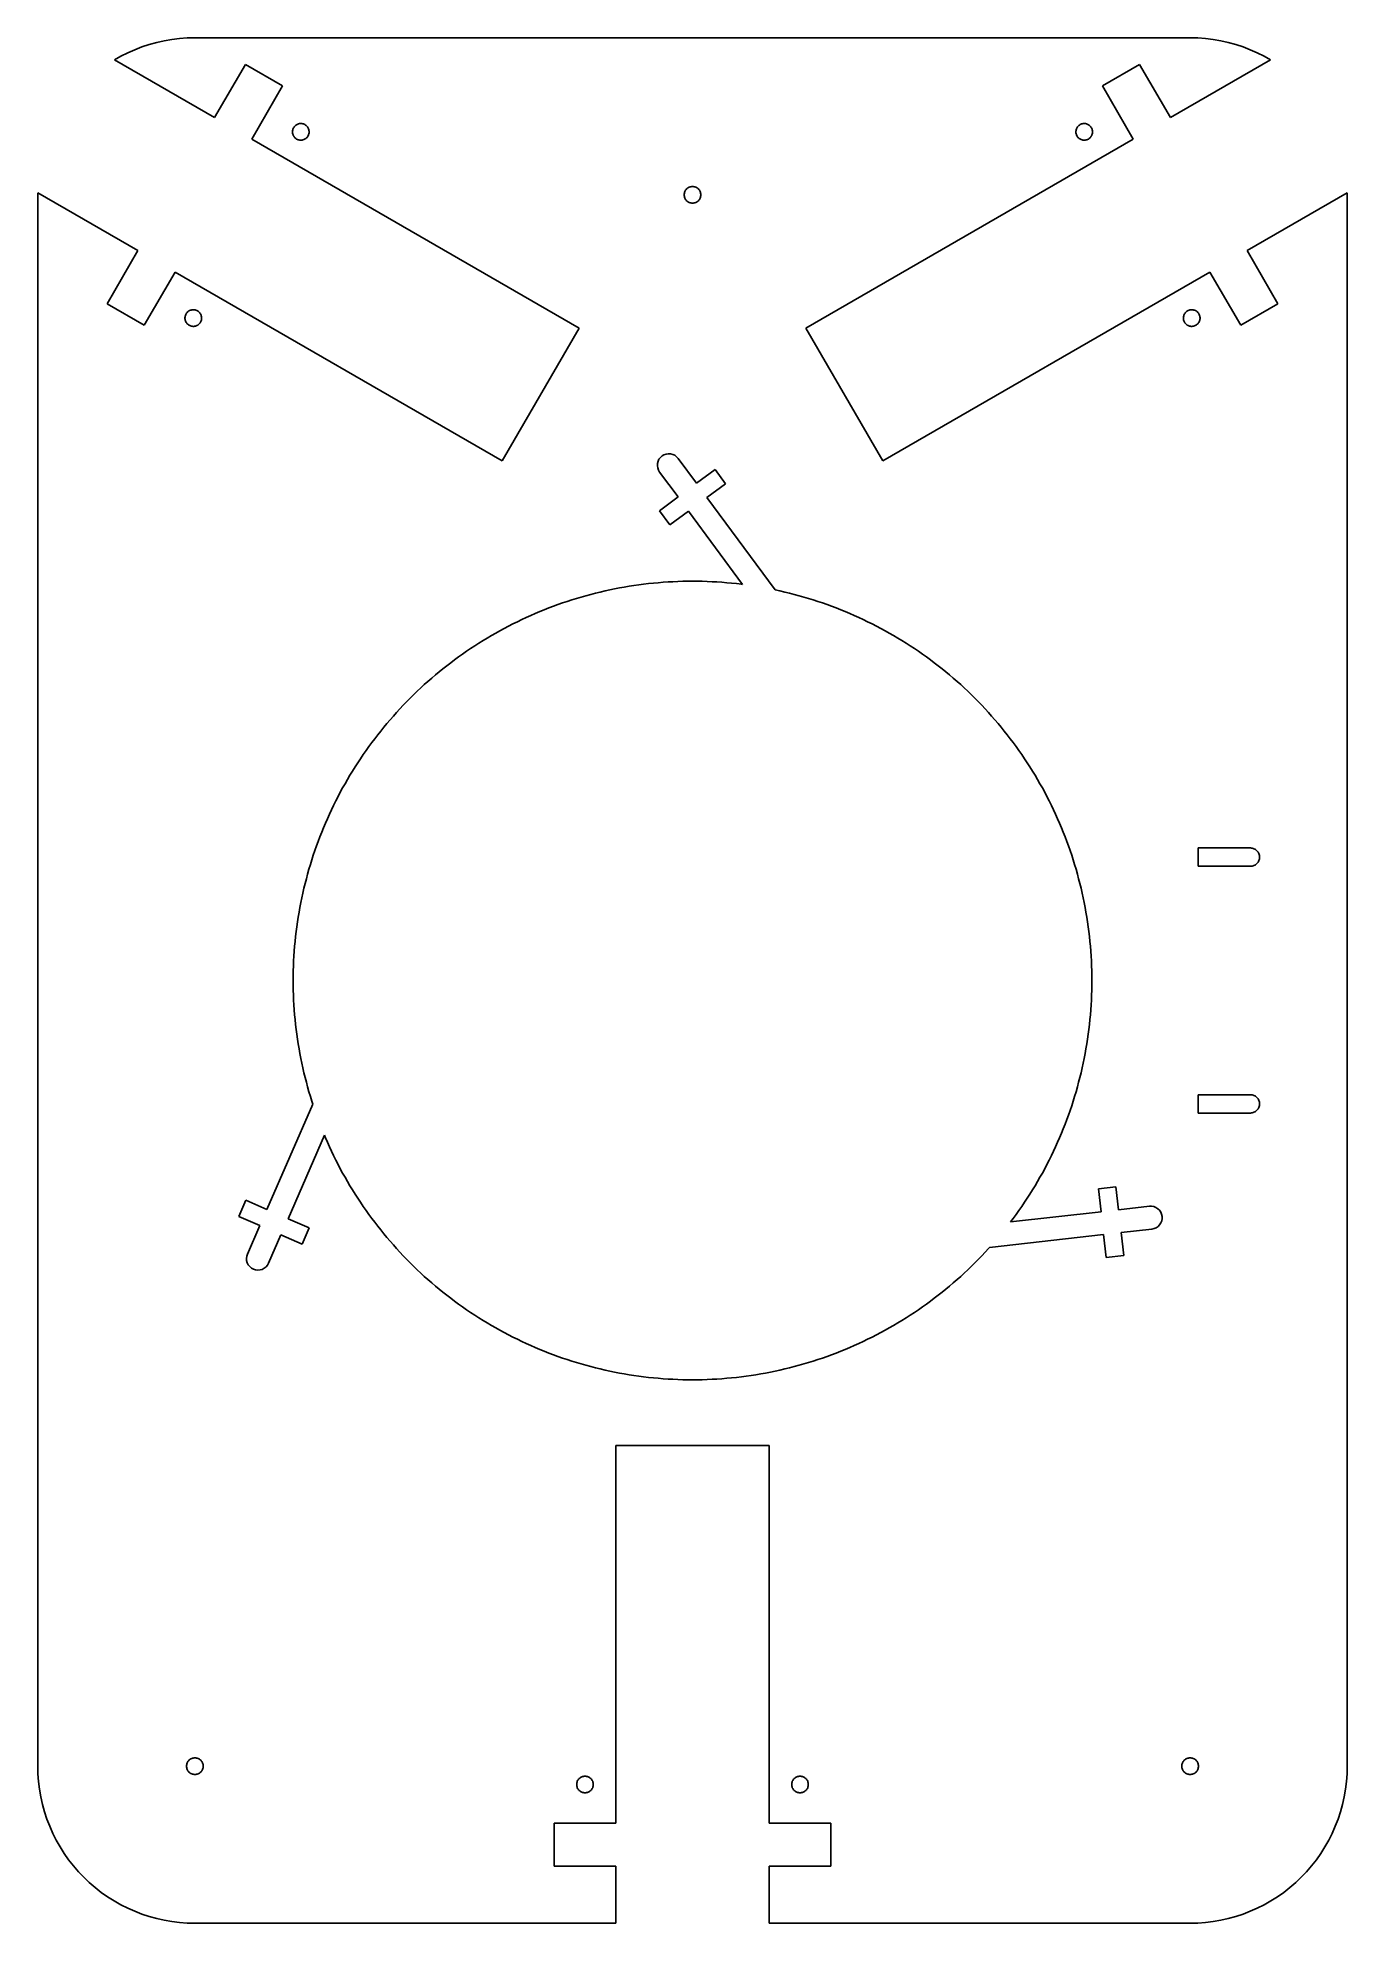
# Model space of a CAD drawing. Header units: metres. Extents: x -125 to 125, y -180 to 180.
import ezdxf

# ---------------------------------------------------------------- set-up
doc = ezdxf.new("R2010")
doc.units = ezdxf.units.M

msp = doc.modelspace()

# ---------------------------------------------------------------- linework, layer by layer
for p, q in [((-95, 180), (-96.472, 179.964)), ((95, 180), (-95, 180)), ((96.472, 179.964), (95, 180)), ((-109.142, 176.458), (-110.345, 175.776)), ((-107.827, 177.12), (-109.142, 176.458)), ((-106.481, 177.716), (-107.827, 177.12)), ((-105.107, 178.246), (-106.481, 177.716)), ((-103.709, 178.708), (-105.107, 178.246)), ((-102.289, 179.101), (-103.709, 178.708)), ((-100.853, 179.424), (-102.289, 179.101)), ((-99.4019, 179.675), (-100.853, 179.424)), ((-97.9405, 179.856), (-99.4019, 179.675)), ((-96.472, 179.964), (-97.9405, 179.856)), ((97.9405, 179.856), (96.472, 179.964)), ((99.4019, 179.675), (97.9405, 179.856)), ((100.853, 179.424), (99.4019, 179.675)), ((102.289, 179.101), (100.853, 179.424)), ((103.709, 178.708), (102.289, 179.101)), ((105.107, 178.246), (103.709, 178.708)), ((106.481, 177.716), (105.107, 178.246)), ((107.827, 177.12), (106.481, 177.716)), ((109.142, 176.458), (107.827, 177.12)), ((110.345, 175.776), (109.142, 176.458)), ((-110.345, 175.776), (-91.2214, 164.735)), ((-91.2214, 164.735), (-85.3464, 174.911)), ((-85.3464, 174.911), (-78.2536, 170.816)), ((78.2536, 170.816), (85.3464, 174.911)), ((85.3464, 174.911), (91.2214, 164.735)), ((91.2214, 164.735), (110.345, 175.776)), ((-78.2536, 170.816), (-84.1286, 160.64)), ((84.1286, 160.64), (78.2536, 170.816)), ((-76.3649, 162.077), (-76.3521, 162.232)), ((-76.3623, 161.921), (-76.3649, 162.077)), ((-76.3521, 162.232), (-76.3242, 162.386)), ((-76.3242, 162.386), (-76.2815, 162.535)), ((-76.2815, 162.535), (-76.2242, 162.68)), ((-76.2242, 162.68), (-76.153, 162.819)), ((-76.153, 162.819), (-76.0686, 162.95)), ((-76.0686, 162.95), (-75.9718, 163.072)), ((-75.9718, 163.072), (-75.8634, 163.184)), ((-75.8634, 163.184), (-75.7446, 163.285)), ((-75.7446, 163.285), (-75.6165, 163.373)), ((-75.6165, 163.373), (-75.4803, 163.449)), ((-75.4803, 163.449), (-75.3374, 163.511)), ((-75.3374, 163.511), (-75.1891, 163.559)), ((-75.1891, 163.559), (-75.0368, 163.591)), ((-75.0368, 163.591), (-74.882, 163.609)), ((-74.882, 163.609), (-74.7263, 163.612)), ((-74.7263, 163.612), (-74.571, 163.599)), ((-74.571, 163.599), (-74.4177, 163.571)), ((-74.4177, 163.571), (-74.2679, 163.528)), ((-74.2679, 163.528), (-74.123, 163.471)), ((-74.123, 163.471), (-73.9845, 163.4)), ((-73.9845, 163.4), (-73.8535, 163.316)), ((-73.8535, 163.316), (-73.7315, 163.219)), ((-73.7315, 163.219), (-73.6195, 163.11)), ((-73.6195, 163.11), (-73.5188, 162.992)), ((-73.5188, 162.992), (-73.4301, 162.863)), ((-73.4301, 162.863), (-73.3544, 162.727)), ((-73.3544, 162.727), (-73.2925, 162.584)), ((-73.2925, 162.584), (-73.2448, 162.436)), ((-73.2448, 162.436), (-73.2119, 162.284)), ((-73.2119, 162.284), (-73.1941, 162.129)), ((-73.1941, 162.129), (-73.1916, 161.973)), ((73.1916, 161.973), (73.1941, 162.129)), ((73.1941, 162.129), (73.2119, 162.284)), ((73.2119, 162.284), (73.2448, 162.436)), ((73.2448, 162.436), (73.2925, 162.584)), ((73.2925, 162.584), (73.3544, 162.727)), ((73.3544, 162.727), (73.4301, 162.863)), ((73.4301, 162.863), (73.5188, 162.992)), ((73.5188, 162.992), (73.6195, 163.11)), ((73.6195, 163.11), (73.7315, 163.219)), ((73.7315, 163.219), (73.8535, 163.316)), ((73.8535, 163.316), (73.9845, 163.4)), ((73.9845, 163.4), (74.123, 163.471)), ((74.123, 163.471), (74.2679, 163.528)), ((74.2679, 163.528), (74.4177, 163.571)), ((74.4177, 163.571), (74.571, 163.599)), ((74.571, 163.599), (74.7263, 163.612)), ((74.7263, 163.612), (74.882, 163.609)), ((74.882, 163.609), (75.0368, 163.591)), ((75.0368, 163.591), (75.1891, 163.559)), ((75.1891, 163.559), (75.3374, 163.511)), ((75.3374, 163.511), (75.4803, 163.449)), ((75.4803, 163.449), (75.6165, 163.373)), ((75.6165, 163.373), (75.7446, 163.285)), ((75.7446, 163.285), (75.8634, 163.184)), ((75.8634, 163.184), (75.9718, 163.072)), ((75.9718, 163.072), (76.0686, 162.95)), ((76.0686, 162.95), (76.1517, 162.821)), ((76.1517, 162.821), (76.153, 162.819)), ((76.153, 162.819), (76.2231, 162.683)), ((76.2231, 162.683), (76.2242, 162.68)), ((76.2242, 162.68), (76.2815, 162.535)), ((76.2815, 162.535), (76.3242, 162.386)), ((76.3242, 162.386), (76.3521, 162.232)), ((76.3521, 162.232), (76.3649, 162.077)), ((76.3649, 162.077), (76.3623, 161.921)), ((-84.1286, 160.64), (-21.655, 124.571)), ((-76.3445, 161.767), (-76.3623, 161.921)), ((-76.3116, 161.614), (-76.3445, 161.767)), ((-76.264, 161.466), (-76.3116, 161.614)), ((-76.202, 161.323), (-76.264, 161.466)), ((-76.1263, 161.187), (-76.202, 161.323)), ((-76.0377, 161.059), (-76.1263, 161.187)), ((-75.9369, 160.94), (-76.0377, 161.059)), ((-75.8249, 160.832), (-75.9369, 160.94)), ((-75.7029, 160.735), (-75.8249, 160.832)), ((-75.572, 160.65), (-75.7029, 160.735)), ((-75.4334, 160.579), (-75.572, 160.65)), ((-75.2885, 160.522), (-75.4334, 160.579)), ((-75.1387, 160.479), (-75.2885, 160.522)), ((-74.9854, 160.451), (-75.1387, 160.479)), ((-74.8302, 160.439), (-74.9854, 160.451)), ((-74.6744, 160.441), (-74.8302, 160.439)), ((-74.5196, 160.459), (-74.6744, 160.441)), ((-74.3673, 160.492), (-74.5196, 160.459)), ((-74.219, 160.539), (-74.3673, 160.492)), ((-74.0761, 160.601), (-74.219, 160.539)), ((-73.9399, 160.677), (-74.0761, 160.601)), ((-73.8118, 160.766), (-73.9399, 160.677)), ((-73.693, 160.867), (-73.8118, 160.766)), ((-73.5847, 160.978), (-73.693, 160.867)), ((-73.4878, 161.1), (-73.5847, 160.978)), ((-73.4034, 161.231), (-73.4878, 161.1)), ((-73.3322, 161.37), (-73.4034, 161.231)), ((-73.275, 161.515), (-73.3322, 161.37)), ((-73.2322, 161.665), (-73.275, 161.515)), ((-73.2043, 161.818), (-73.2322, 161.665)), ((-73.1916, 161.973), (-73.2043, 161.818)), ((21.655, 124.571), (84.1286, 160.64)), ((73.2043, 161.818), (73.1916, 161.973)), ((73.2322, 161.665), (73.2043, 161.818)), ((73.275, 161.515), (73.2322, 161.665)), ((73.3322, 161.37), (73.275, 161.515)), ((73.4023, 161.234), (73.3322, 161.37)), ((73.4034, 161.231), (73.4023, 161.234)), ((73.4865, 161.103), (73.4034, 161.231)), ((73.4878, 161.1), (73.4865, 161.103)), ((73.5847, 160.978), (73.4878, 161.1)), ((73.693, 160.867), (73.5847, 160.978)), ((73.8118, 160.766), (73.693, 160.867)), ((73.9399, 160.677), (73.8118, 160.766)), ((74.0761, 160.601), (73.9399, 160.677)), ((74.219, 160.539), (74.0761, 160.601)), ((74.3673, 160.492), (74.219, 160.539)), ((74.5196, 160.459), (74.3673, 160.492)), ((74.6744, 160.441), (74.5196, 160.459)), ((74.8301, 160.439), (74.6744, 160.441)), ((74.9854, 160.451), (74.8301, 160.439)), ((75.1387, 160.479), (74.9854, 160.451)), ((75.2885, 160.522), (75.1387, 160.479)), ((75.4334, 160.579), (75.2885, 160.522)), ((75.572, 160.65), (75.4334, 160.579)), ((75.7029, 160.735), (75.572, 160.65)), ((75.8249, 160.832), (75.7029, 160.735)), ((75.9369, 160.94), (75.8249, 160.832)), ((76.0377, 161.059), (75.9369, 160.94)), ((76.1263, 161.187), (76.0377, 161.059)), ((76.202, 161.323), (76.1263, 161.187)), ((76.264, 161.466), (76.202, 161.323)), ((76.3116, 161.614), (76.264, 161.466)), ((76.3445, 161.767), (76.3116, 161.614)), ((76.3623, 161.921), (76.3445, 161.767)), ((-1.12253, 151.123), (-1.0071, 151.227)), ((-1.0071, 151.227), (-0.88197, 151.32)), ((-0.88197, 151.32), (-0.74834, 151.4)), ((-0.74834, 151.4), (-0.60751, 151.467)), ((-0.60751, 151.467), (-0.46083, 151.519)), ((-0.46083, 151.519), (-0.30971, 151.557)), ((-0.30971, 151.557), (-0.1556, 151.58)), ((-0.1556, 151.58), (0, 151.587)), ((0, 151.587), (0.1556, 151.58)), ((0.1556, 151.58), (0.30971, 151.557)), ((0.30971, 151.557), (0.46083, 151.519)), ((0.46083, 151.519), (0.60751, 151.467)), ((0.60751, 151.467), (0.74834, 151.4)), ((0.74834, 151.4), (0.88197, 151.32)), ((0.88197, 151.32), (1.0071, 151.227)), ((1.0071, 151.227), (1.12253, 151.123)), ((-124.99, 150.398), (-125, 150)), ((-125, 150), (-125, -150)), ((-105.871, 139.36), (-124.99, 150.398)), ((-1.5875, 150), (-1.57986, 150.156)), ((-1.57986, 149.844), (-1.5875, 150)), ((-1.57986, 150.156), (-1.557, 150.31)), ((-1.557, 149.69), (-1.57986, 149.844)), ((-1.557, 150.31), (-1.51914, 150.461)), ((-1.51914, 149.539), (-1.557, 149.69)), ((-1.51914, 150.461), (-1.46666, 150.608)), ((-1.46666, 149.392), (-1.51914, 149.539)), ((-1.46666, 150.608), (-1.40005, 150.748)), ((-1.40005, 149.252), (-1.46666, 149.392)), ((-1.40005, 150.748), (-1.31996, 150.882)), ((-1.31996, 149.118), (-1.40005, 149.252)), ((-1.31996, 150.882), (-1.22715, 151.007)), ((-1.22715, 148.993), (-1.31996, 149.118)), ((-1.22715, 151.007), (-1.12253, 151.123)), ((-1.12253, 148.877), (-1.22715, 148.993)), ((-1.0071, 148.773), (-1.12253, 148.877)), ((-0.88197, 148.68), (-1.0071, 148.773)), ((-0.74834, 148.6), (-0.88197, 148.68)), ((-0.60751, 148.533), (-0.74834, 148.6)), ((-0.46083, 148.481), (-0.60751, 148.533)), ((-0.30971, 148.443), (-0.46083, 148.481)), ((-0.1556, 148.42), (-0.30971, 148.443)), ((0, 148.412), (-0.1556, 148.42)), ((0.1556, 148.42), (0, 148.412)), ((0.30971, 148.443), (0.1556, 148.42)), ((0.46083, 148.481), (0.30971, 148.443)), ((0.60751, 148.533), (0.46083, 148.481)), ((0.74834, 148.6), (0.60751, 148.533)), ((0.88197, 148.68), (0.74834, 148.6)), ((1.0071, 148.773), (0.88197, 148.68)), ((1.12253, 148.877), (1.0071, 148.773)), ((1.12253, 151.123), (1.22715, 151.007)), ((1.22715, 148.993), (1.12253, 148.877)), ((1.22715, 151.007), (1.31996, 150.882)), ((1.31996, 149.118), (1.22715, 148.993)), ((1.31996, 150.882), (1.40005, 150.748)), ((1.40005, 149.252), (1.31996, 149.118)), ((1.40005, 150.748), (1.46666, 150.608)), ((1.46666, 149.392), (1.40005, 149.252)), ((1.46666, 150.608), (1.51914, 150.461)), ((1.51914, 149.539), (1.46666, 149.392)), ((1.51914, 150.461), (1.557, 150.31)), ((1.557, 149.69), (1.51914, 149.539)), ((1.557, 150.31), (1.57985, 150.156)), ((1.57985, 149.844), (1.557, 149.69)), ((1.57985, 150.156), (1.5875, 150)), ((1.5875, 150), (1.57985, 149.844)), ((124.99, 150.398), (105.871, 139.36)), ((125, 150), (124.99, 150.398)), ((125, -150), (125, 150)), ((-111.746, 129.184), (-105.871, 139.36)), ((105.871, 139.36), (111.746, 129.184)), ((-98.7786, 135.265), (-104.654, 125.089)), ((-36.305, 99.1961), (-98.7786, 135.265)), ((98.7786, 135.265), (36.305, 99.1961)), ((104.654, 125.089), (98.7786, 135.265)), ((-104.654, 125.089), (-111.746, 129.184)), ((-96.8899, 126.527), (-96.8771, 126.682)), ((-96.8873, 126.371), (-96.8899, 126.527)), ((-96.8695, 126.216), (-96.8873, 126.371)), ((-96.8771, 126.682), (-96.8492, 126.835)), ((-96.8366, 126.064), (-96.8695, 126.216)), ((-96.8492, 126.835), (-96.8065, 126.985)), ((-96.789, 125.916), (-96.8366, 126.064)), ((-96.8065, 126.985), (-96.7492, 127.13)), ((-96.7492, 127.13), (-96.6791, 127.266)), ((-96.6791, 127.266), (-96.678, 127.269)), ((-96.678, 127.269), (-96.5949, 127.397)), ((-96.5949, 127.397), (-96.5936, 127.4)), ((-96.5936, 127.4), (-96.4968, 127.522)), ((-96.4968, 127.522), (-96.3884, 127.633)), ((-96.3884, 127.633), (-96.2696, 127.734)), ((-96.2696, 127.734), (-96.1415, 127.823)), ((-96.1415, 127.823), (-96.0053, 127.899)), ((-96.0053, 127.899), (-95.8624, 127.961)), ((-95.8624, 127.961), (-95.7141, 128.008)), ((-95.7141, 128.008), (-95.5618, 128.041)), ((-95.5618, 128.041), (-95.407, 128.059)), ((-95.407, 128.059), (-95.2513, 128.061)), ((-95.2513, 128.061), (-95.096, 128.049)), ((-95.096, 128.049), (-94.9427, 128.021)), ((-94.9427, 128.021), (-94.7929, 127.978)), ((-94.7929, 127.978), (-94.648, 127.921)), ((-94.648, 127.921), (-94.5095, 127.85)), ((-94.5095, 127.85), (-94.3785, 127.765)), ((-94.3785, 127.765), (-94.2565, 127.668)), ((-94.2565, 127.668), (-94.1445, 127.56)), ((-94.1445, 127.56), (-94.0438, 127.441)), ((-94.0438, 127.441), (-93.9551, 127.313)), ((-93.9551, 127.313), (-93.8794, 127.177)), ((-93.8794, 127.177), (-93.8175, 127.034)), ((-93.8175, 127.034), (-93.7698, 126.886)), ((-93.7572, 126.114), (-93.8, 125.965)), ((-93.7698, 126.886), (-93.7369, 126.733)), ((-93.7293, 126.268), (-93.7572, 126.114)), ((-93.7369, 126.733), (-93.7191, 126.579)), ((-93.7166, 126.423), (-93.7293, 126.268)), ((-93.7191, 126.579), (-93.7166, 126.423)), ((93.7166, 126.423), (93.7191, 126.579)), ((93.7293, 126.268), (93.7166, 126.423)), ((93.7191, 126.579), (93.7369, 126.733)), ((93.7572, 126.114), (93.7293, 126.268)), ((93.7369, 126.733), (93.7698, 126.886)), ((93.8, 125.965), (93.7572, 126.114)), ((93.7698, 126.886), (93.8175, 127.034)), ((93.8175, 127.034), (93.8794, 127.177)), ((93.8794, 127.177), (93.9551, 127.313)), ((93.9551, 127.313), (94.0438, 127.441)), ((94.0438, 127.441), (94.1445, 127.56)), ((94.1445, 127.56), (94.2565, 127.668)), ((94.2565, 127.668), (94.3785, 127.765)), ((94.3785, 127.765), (94.5095, 127.85)), ((94.5095, 127.85), (94.648, 127.921)), ((94.648, 127.921), (94.7929, 127.978)), ((94.7929, 127.978), (94.9427, 128.021)), ((94.9427, 128.021), (95.096, 128.049)), ((95.096, 128.049), (95.2513, 128.061)), ((95.2513, 128.061), (95.407, 128.059)), ((95.407, 128.059), (95.5618, 128.041)), ((95.5618, 128.041), (95.7141, 128.008)), ((95.7141, 128.008), (95.8624, 127.961)), ((95.8624, 127.961), (96.0053, 127.899)), ((96.0053, 127.899), (96.1415, 127.823)), ((96.1415, 127.823), (96.2696, 127.734)), ((96.2696, 127.734), (96.3884, 127.633)), ((96.3884, 127.633), (96.4968, 127.522)), ((96.4968, 127.522), (96.5936, 127.4)), ((96.5936, 127.4), (96.678, 127.269)), ((96.678, 127.269), (96.7492, 127.13)), ((96.7492, 127.13), (96.8065, 126.985)), ((96.8366, 126.064), (96.789, 125.916)), ((96.8065, 126.985), (96.8492, 126.835)), ((96.8695, 126.216), (96.8366, 126.064)), ((96.8492, 126.835), (96.8771, 126.682)), ((96.8873, 126.371), (96.8695, 126.216)), ((96.8771, 126.682), (96.8899, 126.527)), ((96.8899, 126.527), (96.8873, 126.371)), ((111.746, 129.184), (104.654, 125.089)), ((-96.727, 125.773), (-96.789, 125.916)), ((-96.6513, 125.637), (-96.727, 125.773)), ((-96.5627, 125.508), (-96.6513, 125.637)), ((-96.4619, 125.39), (-96.5627, 125.508)), ((-96.3499, 125.281), (-96.4619, 125.39)), ((-96.2279, 125.184), (-96.3499, 125.281)), ((-96.097, 125.1), (-96.2279, 125.184)), ((-95.9584, 125.029), (-96.097, 125.1)), ((-95.8135, 124.972), (-95.9584, 125.029)), ((-95.6637, 124.929), (-95.8135, 124.972)), ((-95.5104, 124.901), (-95.6637, 124.929)), ((-95.3552, 124.888), (-95.5104, 124.901)), ((-95.1994, 124.891), (-95.3552, 124.888)), ((-95.0446, 124.909), (-95.1994, 124.891)), ((-94.8923, 124.941), (-95.0446, 124.909)), ((-94.744, 124.989), (-94.8923, 124.941)), ((-94.6011, 125.051), (-94.744, 124.989)), ((-94.4649, 125.127), (-94.6011, 125.051)), ((-94.3368, 125.215), (-94.4649, 125.127)), ((-94.218, 125.316), (-94.3368, 125.215)), ((-94.1097, 125.428), (-94.218, 125.316)), ((-94.0128, 125.55), (-94.1097, 125.428)), ((-93.9297, 125.679), (-94.0128, 125.55)), ((-93.9284, 125.681), (-93.9297, 125.679)), ((-93.8583, 125.817), (-93.9284, 125.681)), ((-93.8572, 125.82), (-93.8583, 125.817)), ((-93.8, 125.965), (-93.8572, 125.82)), ((-21.655, 124.571), (-36.305, 99.1961)), ((36.305, 99.1961), (21.655, 124.571)), ((93.8572, 125.82), (93.8, 125.965)), ((93.9284, 125.681), (93.8572, 125.82)), ((94.0128, 125.55), (93.9284, 125.681)), ((94.1097, 125.428), (94.0128, 125.55)), ((94.218, 125.316), (94.1097, 125.428)), ((94.3368, 125.215), (94.218, 125.316)), ((94.4649, 125.127), (94.3368, 125.215)), ((94.6011, 125.051), (94.4649, 125.127)), ((94.744, 124.989), (94.6011, 125.051)), ((94.8923, 124.941), (94.744, 124.989)), ((95.0446, 124.909), (94.8923, 124.941)), ((95.1994, 124.891), (95.0446, 124.909)), ((95.3551, 124.888), (95.1994, 124.891)), ((95.5104, 124.901), (95.3551, 124.888)), ((95.6637, 124.929), (95.5104, 124.901)), ((95.8135, 124.972), (95.6637, 124.929)), ((95.9584, 125.029), (95.8135, 124.972)), ((96.097, 125.1), (95.9584, 125.029)), ((96.2279, 125.184), (96.097, 125.1)), ((96.3499, 125.281), (96.2279, 125.184)), ((96.4619, 125.39), (96.3499, 125.281)), ((96.5627, 125.508), (96.4619, 125.39)), ((96.6513, 125.637), (96.5627, 125.508)), ((96.727, 125.773), (96.6513, 125.637)), ((96.789, 125.916), (96.727, 125.773)), ((-6.71133, 98.2807), (-6.68921, 98.7114)), ((-6.64899, 97.8539), (-6.71133, 98.2807)), ((-6.68921, 98.7114), (-6.58349, 99.1295)), ((-6.5046, 97.4475), (-6.64899, 97.8539)), ((-6.58349, 99.1295), (-6.39823, 99.519)), ((-6.28371, 97.0771), (-6.5046, 97.4475)), ((-6.39823, 99.519), (-6.14055, 99.8648)), ((-6.14055, 99.8648), (-5.82035, 100.154)), ((-5.82035, 100.154), (-5.44994, 100.375)), ((-5.44994, 100.375), (-5.04356, 100.519)), ((-5.04356, 100.519), (-4.61681, 100.581)), ((-4.61681, 100.581), (-4.1861, 100.559)), ((-4.1861, 100.559), (-3.76799, 100.453)), ((-3.76799, 100.453), (-3.37853, 100.268)), ((-3.37853, 100.268), (-3.0327, 100.011)), ((-3.0327, 100.011), (-2.74378, 99.6904)), ((-2.74378, 99.6904), (0.77201, 94.9278)), ((0.77201, 94.9278), (4.31194, 97.541)), ((4.31194, 97.541), (6.30784, 94.8373)), ((-2.76792, 92.3146), (-6.28371, 97.0771)), ((6.30784, 94.8373), (2.76792, 92.2241)), ((-6.30784, 89.7013), (-2.76792, 92.3146)), ((2.76792, 92.2241), (15.7935, 74.5794)), ((-4.31194, 86.9976), (-6.30784, 89.7013)), ((-0.77201, 89.6109), (-4.31194, 86.9976)), ((9.54729, 75.6321), (-0.77201, 89.6109)), ((-10.2595, 75.5398), (-9.33177, 75.66)), ((-9.33177, 75.66), (-8.40261, 75.7688)), ((-8.40261, 75.7688), (-7.47217, 75.8662)), ((-7.47217, 75.8662), (-6.54062, 75.9522)), ((-6.54062, 75.9522), (-5.60807, 76.0268)), ((-5.60807, 76.0268), (-4.67468, 76.0899)), ((-4.67468, 76.0899), (-3.74059, 76.1415)), ((-3.74059, 76.1415), (-2.80594, 76.1817)), ((-2.80594, 76.1817), (-1.87086, 76.2104)), ((-1.87086, 76.2104), (-0.9355, 76.2276)), ((-0.9355, 76.2276), (0, 76.2333)), ((0, 76.2333), (0.9355, 76.2276)), ((0.9355, 76.2276), (1.87086, 76.2104)), ((1.87086, 76.2104), (2.80594, 76.1817)), ((2.80594, 76.1817), (3.74059, 76.1415)), ((3.74059, 76.1415), (4.67468, 76.0899)), ((4.67468, 76.0899), (5.60807, 76.0268)), ((5.60807, 76.0268), (6.54062, 75.9522)), ((6.54062, 75.9522), (7.47217, 75.8662)), ((7.47217, 75.8662), (8.40261, 75.7688)), ((8.40261, 75.7688), (9.33177, 75.66)), ((9.33177, 75.66), (9.54729, 75.6321)), ((-25.6822, 71.777), (-24.7995, 72.0868)), ((-24.7995, 72.0868), (-23.913, 72.3857)), ((-23.913, 72.3857), (-23.0229, 72.6737)), ((-23.0229, 72.6737), (-22.1294, 72.9508)), ((-22.1294, 72.9508), (-21.2325, 73.2168)), ((-21.2325, 73.2168), (-20.3324, 73.4719)), ((-20.3324, 73.4719), (-19.4293, 73.7158)), ((-19.4293, 73.7158), (-18.5232, 73.9487)), ((-18.5232, 73.9487), (-17.6143, 74.1705)), ((-17.6143, 74.1705), (-16.7028, 74.381)), ((-16.7028, 74.381), (-15.7888, 74.5804)), ((-15.7888, 74.5804), (-14.8724, 74.7685)), ((-14.8724, 74.7685), (-13.9537, 74.9454)), ((-13.9537, 74.9454), (-13.033, 75.111)), ((-13.033, 75.111), (-12.1103, 75.2653)), ((-12.1103, 75.2653), (-11.1858, 75.4082)), ((-11.1858, 75.4082), (-10.2595, 75.5398)), ((15.7935, 74.5794), (16.7028, 74.381)), ((16.7028, 74.381), (17.6143, 74.1705)), ((17.6143, 74.1705), (18.5232, 73.9487)), ((18.5232, 73.9487), (19.4293, 73.7158)), ((19.4293, 73.7158), (20.3324, 73.4719)), ((20.3324, 73.4719), (21.2325, 73.2168)), ((21.2325, 73.2168), (22.1294, 72.9508)), ((22.1294, 72.9508), (23.0229, 72.6737)), ((23.0229, 72.6737), (23.913, 72.3857)), ((23.913, 72.3857), (24.7995, 72.0868)), ((24.7995, 72.0868), (25.6822, 71.777)), ((-34.2754, 68.0935), (-33.4372, 68.5089)), ((-33.4372, 68.5089), (-32.5939, 68.9141)), ((-32.5939, 68.9141), (-31.7458, 69.3089)), ((-31.7458, 69.3089), (-30.8929, 69.6933)), ((-30.8929, 69.6933), (-30.0353, 70.0671)), ((-30.0353, 70.0671), (-29.1732, 70.4304)), ((-29.1732, 70.4304), (-28.3067, 70.7831)), ((-28.3067, 70.7831), (-27.436, 71.1252)), ((-27.436, 71.1252), (-26.5611, 71.4565)), ((-26.5611, 71.4565), (-25.6822, 71.777)), ((25.6822, 71.777), (26.5611, 71.4565)), ((26.5611, 71.4565), (27.436, 71.1252)), ((27.436, 71.1252), (28.3067, 70.7831)), ((28.3067, 70.7831), (29.1732, 70.4304)), ((29.1732, 70.4304), (30.0353, 70.0671)), ((30.0353, 70.0671), (30.8929, 69.6933)), ((30.8929, 69.6933), (31.7458, 69.3089)), ((31.7458, 69.3089), (32.5939, 68.9141)), ((32.5939, 68.9141), (33.4372, 68.5089)), ((33.4372, 68.5089), (34.2754, 68.0935)), ((-40.7847, 64.406), (-39.9912, 64.9016)), ((-39.9912, 64.9016), (-39.1918, 65.3875)), ((-39.1918, 65.3875), (-38.3864, 65.8635)), ((-38.3864, 65.8635), (-37.5753, 66.3296)), ((-37.5753, 66.3296), (-36.7585, 66.7857)), ((-36.7585, 66.7857), (-35.9361, 67.2318)), ((-35.9361, 67.2318), (-35.1084, 67.6677)), ((-35.1084, 67.6677), (-34.2754, 68.0935)), ((34.2754, 68.0935), (35.1084, 67.6677)), ((35.1084, 67.6677), (35.9361, 67.2318)), ((35.9361, 67.2318), (36.7585, 66.7857)), ((36.7585, 66.7857), (37.5753, 66.3296)), ((37.5753, 66.3296), (38.3864, 65.8635)), ((38.3864, 65.8635), (39.1918, 65.3875)), ((39.1918, 65.3875), (39.9912, 64.9016)), ((39.9912, 64.9016), (40.7847, 64.406)), ((-46.1601, 60.6693), (-45.4121, 61.2312)), ((-45.4121, 61.2312), (-44.6573, 61.7839)), ((-44.6573, 61.7839), (-43.8958, 62.3272)), ((-43.8958, 62.3272), (-43.1276, 62.8612)), ((-43.1276, 62.8612), (-42.353, 63.3857)), ((-42.353, 63.3857), (-41.5719, 63.9007)), ((-41.5719, 63.9007), (-40.7847, 64.406)), ((40.7847, 64.406), (41.5719, 63.9007)), ((41.5719, 63.9007), (42.353, 63.3857)), ((42.353, 63.3857), (43.1276, 62.8612)), ((43.1276, 62.8612), (43.8958, 62.3272)), ((43.8958, 62.3272), (44.6573, 61.7839)), ((44.6573, 61.7839), (45.4121, 61.2312)), ((45.4121, 61.2312), (46.1601, 60.6693)), ((-50.4982, 57.1092), (-49.7935, 57.7246)), ((-49.7935, 57.7246), (-49.0814, 58.3313)), ((-49.0814, 58.3313), (-48.3619, 58.9292)), ((-48.3619, 58.9292), (-47.6351, 59.5182)), ((-47.6351, 59.5182), (-46.9012, 60.0983)), ((-46.9012, 60.0983), (-46.1601, 60.6693)), ((46.1601, 60.6693), (46.9012, 60.0983)), ((46.9012, 60.0983), (47.6351, 59.5182)), ((47.6351, 59.5182), (48.3619, 58.9292)), ((48.3619, 58.9292), (49.0814, 58.3313)), ((49.0814, 58.3313), (49.7935, 57.7246)), ((49.7935, 57.7246), (50.4982, 57.1092)), ((-53.9051, 53.9051), (-53.2395, 54.5625)), ((-53.2395, 54.5625), (-52.566, 55.2118)), ((-52.566, 55.2118), (-51.8845, 55.8527)), ((-51.8845, 55.8527), (-51.1952, 56.4852)), ((-51.1952, 56.4852), (-50.4982, 57.1092)), ((50.4982, 57.1092), (51.1952, 56.4852)), ((51.1952, 56.4852), (51.8845, 55.8527)), ((51.8845, 55.8527), (52.566, 55.2118)), ((52.566, 55.2118), (53.2395, 54.5625)), ((53.2395, 54.5625), (53.9051, 53.9051)), ((-57.7246, 49.7935), (-57.1092, 50.4982)), ((-57.1092, 50.4982), (-56.4852, 51.1952)), ((-56.4852, 51.1952), (-55.8527, 51.8845)), ((-55.8527, 51.8845), (-55.2118, 52.566)), ((-55.2118, 52.566), (-54.5625, 53.2395)), ((-54.5625, 53.2395), (-53.9051, 53.9051)), ((53.9051, 53.9051), (54.5625, 53.2395)), ((54.5625, 53.2395), (55.2118, 52.566)), ((55.2118, 52.566), (55.8527, 51.8845)), ((55.8527, 51.8845), (56.4852, 51.1952)), ((56.4852, 51.1952), (57.1092, 50.4982)), ((57.1092, 50.4982), (57.7246, 49.7935)), ((-60.6693, 46.1601), (-60.0983, 46.9012)), ((-60.0983, 46.9012), (-59.5182, 47.6351)), ((-59.5182, 47.6351), (-58.9292, 48.3619)), ((-58.9292, 48.3619), (-58.3313, 49.0814)), ((-58.3313, 49.0814), (-57.7246, 49.7935)), ((57.7246, 49.7935), (58.3313, 49.0814)), ((58.3313, 49.0814), (58.9292, 48.3619)), ((58.9292, 48.3619), (59.5182, 47.6351)), ((59.5182, 47.6351), (60.0983, 46.9012)), ((60.0983, 46.9012), (60.6693, 46.1601)), ((-62.8612, 43.1276), (-62.3272, 43.8958)), ((-62.3272, 43.8958), (-61.7839, 44.6573)), ((-61.7839, 44.6573), (-61.2312, 45.4121)), ((-61.2312, 45.4121), (-60.6693, 46.1601)), ((60.6693, 46.1601), (61.2312, 45.4121)), ((61.2312, 45.4121), (61.7839, 44.6573)), ((61.7839, 44.6573), (62.3272, 43.8958)), ((62.3272, 43.8958), (62.8612, 43.1276)), ((-65.3875, 39.1918), (-64.9016, 39.9912)), ((-64.9016, 39.9912), (-64.406, 40.7847)), ((-64.406, 40.7847), (-63.9007, 41.5719)), ((-63.9007, 41.5719), (-63.3857, 42.353)), ((-63.3857, 42.353), (-62.8612, 43.1276)), ((62.8612, 43.1276), (63.3857, 42.353)), ((63.3857, 42.353), (63.9007, 41.5719)), ((63.9007, 41.5719), (64.406, 40.7847)), ((64.406, 40.7847), (64.9016, 39.9912)), ((64.9016, 39.9912), (65.3875, 39.1918)), ((-67.2318, 35.9361), (-66.7857, 36.7585)), ((-66.7857, 36.7585), (-66.3296, 37.5753)), ((-66.3296, 37.5753), (-65.8635, 38.3864)), ((-65.8635, 38.3864), (-65.3875, 39.1918)), ((65.3875, 39.1918), (65.8635, 38.3864)), ((65.8635, 38.3864), (66.3296, 37.5753)), ((66.3296, 37.5753), (66.7857, 36.7585)), ((66.7857, 36.7585), (67.2318, 35.9361)), ((-69.3089, 31.7458), (-68.9141, 32.5939)), ((-68.9141, 32.5939), (-68.5089, 33.4372)), ((-68.5089, 33.4372), (-68.0935, 34.2754)), ((-68.0935, 34.2754), (-67.6677, 35.1084)), ((-67.6677, 35.1084), (-67.2318, 35.9361)), ((67.2318, 35.9361), (67.6677, 35.1084)), ((67.6677, 35.1084), (68.0935, 34.2754)), ((68.0935, 34.2754), (68.5089, 33.4372)), ((68.5089, 33.4372), (68.9141, 32.5939)), ((68.9141, 32.5939), (69.3089, 31.7458)), ((-70.7831, 28.3067), (-70.4304, 29.1732)), ((-70.4304, 29.1732), (-70.0671, 30.0353)), ((-70.0671, 30.0353), (-69.6933, 30.8929)), ((-69.6933, 30.8929), (-69.3089, 31.7458)), ((69.3089, 31.7458), (69.6933, 30.8929)), ((69.6933, 30.8929), (70.0671, 30.0353)), ((70.0671, 30.0353), (70.4304, 29.1732)), ((70.4304, 29.1732), (70.7831, 28.3067)), ((-72.0868, 24.7995), (-71.777, 25.6822)), ((-71.777, 25.6822), (-71.4565, 26.5611)), ((-71.4565, 26.5611), (-71.1252, 27.436)), ((-71.1252, 27.436), (-70.7831, 28.3067)), ((70.7831, 28.3067), (71.1252, 27.436)), ((71.1252, 27.436), (71.4565, 26.5611)), ((71.4565, 26.5611), (71.777, 25.6822)), ((71.777, 25.6822), (72.0868, 24.7995)), ((96.5169, 21.8002), (96.5169, 25.3002)), ((96.5169, 25.3002), (106.517, 25.3002)), ((106.517, 25.3002), (106.688, 25.2918)), ((106.688, 25.2918), (106.858, 25.2666)), ((106.858, 25.2666), (107.025, 25.2248)), ((107.025, 25.2248), (107.187, 25.167)), ((-73.2168, 21.2325), (-72.9508, 22.1294)), ((-72.9508, 22.1294), (-72.6737, 23.0229)), ((-72.6737, 23.0229), (-72.3857, 23.913)), ((-72.3857, 23.913), (-72.0868, 24.7995)), ((72.0868, 24.7995), (72.3857, 23.913)), ((72.3857, 23.913), (72.6737, 23.0229)), ((72.6737, 23.0229), (72.9508, 22.1294)), ((72.9508, 22.1294), (73.2168, 21.2325)), ((106.517, 21.8002), (96.5169, 21.8002)), ((106.688, 21.8086), (106.517, 21.8002)), ((106.858, 21.8338), (106.688, 21.8086)), ((107.025, 21.8755), (106.858, 21.8338)), ((107.187, 21.9334), (107.025, 21.8755)), ((107.187, 25.167), (107.342, 25.0936)), ((107.342, 22.0068), (107.187, 21.9334)), ((107.342, 25.0936), (107.489, 25.0053)), ((107.489, 22.0951), (107.342, 22.0068)), ((107.489, 25.0053), (107.627, 24.903)), ((107.627, 22.1974), (107.489, 22.0951)), ((107.627, 24.903), (107.754, 24.7876)), ((107.754, 22.3128), (107.627, 22.1974)), ((107.754, 24.7876), (107.87, 24.6604)), ((107.87, 22.44), (107.754, 22.3128)), ((107.87, 24.6604), (107.972, 24.5224)), ((107.972, 22.5779), (107.87, 22.44)), ((107.972, 24.5224), (108.06, 24.3751)), ((108.06, 22.7252), (107.972, 22.5779)), ((108.06, 24.3751), (108.134, 24.2199)), ((108.134, 22.8805), (108.06, 22.7252)), ((108.134, 24.2199), (108.192, 24.0582)), ((108.192, 23.0422), (108.134, 22.8805)), ((108.192, 24.0582), (108.233, 23.8916)), ((108.233, 23.2088), (108.192, 23.0422)), ((108.233, 23.8916), (108.258, 23.7217)), ((108.258, 23.3787), (108.233, 23.2088)), ((108.258, 23.7217), (108.267, 23.5502)), ((108.267, 23.5502), (108.258, 23.3787)), ((-74.1705, 17.6143), (-73.9487, 18.5232)), ((-73.9487, 18.5232), (-73.7158, 19.4293)), ((-73.7158, 19.4293), (-73.4719, 20.3324)), ((-73.4719, 20.3324), (-73.2168, 21.2325)), ((73.2168, 21.2325), (73.4719, 20.3324)), ((73.4719, 20.3324), (73.7158, 19.4293)), ((73.7158, 19.4293), (73.9487, 18.5232)), ((73.9487, 18.5232), (74.1705, 17.6143)), ((-74.9454, 13.9537), (-74.7685, 14.8724)), ((-74.7685, 14.8724), (-74.5804, 15.7888)), ((-74.5804, 15.7888), (-74.381, 16.7028)), ((-74.381, 16.7028), (-74.1705, 17.6143)), ((74.1705, 17.6143), (74.381, 16.7028)), ((74.381, 16.7028), (74.5804, 15.7888)), ((74.5804, 15.7888), (74.7685, 14.8724)), ((74.7685, 14.8724), (74.9454, 13.9537)), ((-75.5398, 10.2595), (-75.4082, 11.1858)), ((-75.4082, 11.1858), (-75.2653, 12.1103)), ((-75.2653, 12.1103), (-75.111, 13.033)), ((-75.111, 13.033), (-74.9454, 13.9537)), ((74.9454, 13.9537), (75.111, 13.033)), ((75.111, 13.033), (75.2653, 12.1103)), ((75.2653, 12.1103), (75.4082, 11.1858)), ((75.4082, 11.1858), (75.5398, 10.2595)), ((-75.9522, 6.54062), (-75.8662, 7.47217)), ((-75.8662, 7.47217), (-75.7688, 8.40261)), ((-75.7688, 8.40261), (-75.66, 9.33177)), ((-75.66, 9.33177), (-75.5398, 10.2595)), ((75.5398, 10.2595), (75.66, 9.33177)), ((75.66, 9.33177), (75.7688, 8.40261)), ((75.7688, 8.40261), (75.8662, 7.47217)), ((75.8662, 7.47217), (75.9522, 6.54062)), ((-76.1817, 2.80594), (-76.1415, 3.74059)), ((-76.1415, 3.74059), (-76.0899, 4.67468)), ((-76.0899, 4.67468), (-76.0268, 5.60807)), ((-76.0268, 5.60807), (-75.9522, 6.54062)), ((75.9522, 6.54062), (76.0268, 5.60807)), ((76.0268, 5.60807), (76.0899, 4.67468)), ((76.0899, 4.67468), (76.1415, 3.74059)), ((76.1415, 3.74059), (76.1817, 2.80594)), ((-76.2333, 0), (-76.2276, 0.9355)), ((-76.2276, -0.9355), (-76.2333, 0)), ((-76.2276, 0.9355), (-76.2104, 1.87086)), ((-76.2104, 1.87086), (-76.1817, 2.80594)), ((76.1817, 2.80594), (76.2104, 1.87086)), ((76.2104, 1.87086), (76.2276, 0.9355)), ((76.2276, 0.9355), (76.2333, 0)), ((76.2333, 0), (76.2276, -0.9355)), ((-76.2104, -1.87086), (-76.2276, -0.9355)), ((-76.1817, -2.80594), (-76.2104, -1.87086)), ((-76.1415, -3.74059), (-76.1817, -2.80594)), ((76.1817, -2.80594), (76.1415, -3.74059)), ((76.2104, -1.87086), (76.1817, -2.80594)), ((76.2276, -0.9355), (76.2104, -1.87086)), ((-76.0899, -4.67468), (-76.1415, -3.74059)), ((-76.0268, -5.60807), (-76.0899, -4.67468)), ((-75.9522, -6.54062), (-76.0268, -5.60807)), ((-75.8662, -7.47217), (-75.9522, -6.54062)), ((75.9522, -6.54062), (75.8662, -7.47217)), ((76.0268, -5.60807), (75.9522, -6.54062)), ((76.0899, -4.67468), (76.0268, -5.60807)), ((76.1415, -3.74059), (76.0899, -4.67468)), ((-75.7688, -8.40261), (-75.8662, -7.47217)), ((-75.66, -9.33177), (-75.7688, -8.40261)), ((-75.5398, -10.2595), (-75.66, -9.33177)), ((-75.4082, -11.1858), (-75.5398, -10.2595)), ((75.5398, -10.2595), (75.4082, -11.1858)), ((75.66, -9.33177), (75.5398, -10.2595)), ((75.7688, -8.40261), (75.66, -9.33177)), ((75.8662, -7.47217), (75.7688, -8.40261)), ((-75.2653, -12.1103), (-75.4082, -11.1858)), ((-75.111, -13.033), (-75.2653, -12.1103)), ((-74.9454, -13.9537), (-75.111, -13.033)), ((-74.7685, -14.8724), (-74.9454, -13.9537)), ((74.9454, -13.9537), (74.7685, -14.8724)), ((75.111, -13.033), (74.9454, -13.9537)), ((75.2653, -12.1103), (75.111, -13.033)), ((75.4082, -11.1858), (75.2653, -12.1103)), ((-74.5804, -15.7888), (-74.7685, -14.8724)), ((-74.381, -16.7028), (-74.5804, -15.7888)), ((-74.1705, -17.6143), (-74.381, -16.7028)), ((-73.9487, -18.5232), (-74.1705, -17.6143)), ((74.1705, -17.6143), (73.9487, -18.5232)), ((74.381, -16.7028), (74.1705, -17.6143)), ((74.5804, -15.7888), (74.381, -16.7028)), ((74.7685, -14.8724), (74.5804, -15.7888)), ((-73.7158, -19.4293), (-73.9487, -18.5232)), ((-73.4719, -20.3324), (-73.7158, -19.4293)), ((-73.2168, -21.2325), (-73.4719, -20.3324)), ((-72.9508, -22.1294), (-73.2168, -21.2325)), ((73.2168, -21.2325), (72.9508, -22.1294)), ((73.4719, -20.3324), (73.2168, -21.2325)), ((73.7158, -19.4293), (73.4719, -20.3324)), ((73.9487, -18.5232), (73.7158, -19.4293)), ((-81.2524, -43.715), (-72.4836, -23.6104)), ((-72.6737, -23.0229), (-72.9508, -22.1294)), ((-72.4836, -23.6104), (-72.6737, -23.0229)), ((72.0868, -24.7995), (71.777, -25.6822)), ((72.3857, -23.913), (72.0868, -24.7995)), ((72.6737, -23.0229), (72.3857, -23.913)), ((72.9508, -22.1294), (72.6737, -23.0229)), ((96.5169, -25.3002), (96.5169, -21.8002)), ((96.5169, -21.8002), (106.517, -21.8002)), ((106.517, -21.8002), (106.688, -21.8086)), ((106.688, -21.8086), (106.858, -21.8338)), ((106.858, -21.8338), (107.025, -21.8755)), ((107.025, -21.8755), (107.187, -21.9334)), ((107.187, -25.167), (107.025, -25.2248)), ((107.187, -21.9334), (107.342, -22.0068)), ((107.342, -25.0936), (107.187, -25.167)), ((107.342, -22.0068), (107.489, -22.0951)), ((107.489, -25.0053), (107.342, -25.0936)), ((107.489, -22.0951), (107.627, -22.1974)), ((107.627, -24.903), (107.489, -25.0053)), ((107.627, -22.1974), (107.754, -22.3128)), ((107.754, -24.7876), (107.627, -24.903)), ((107.754, -22.3128), (107.87, -22.44)), ((107.87, -24.6604), (107.754, -24.7876)), ((107.87, -22.44), (107.972, -22.5779)), ((107.972, -24.5224), (107.87, -24.6604)), ((107.972, -22.5779), (108.06, -22.7252)), ((108.06, -24.3751), (107.972, -24.5224)), ((108.06, -22.7252), (108.134, -22.8805)), ((108.134, -24.2199), (108.06, -24.3751)), ((108.134, -22.8805), (108.192, -23.0422)), ((108.192, -24.0582), (108.134, -24.2199)), ((108.192, -23.0422), (108.233, -23.2088)), ((108.233, -23.8916), (108.192, -24.0582)), ((108.233, -23.2088), (108.258, -23.3787)), ((108.258, -23.7217), (108.233, -23.8916)), ((108.258, -23.3787), (108.267, -23.5502)), ((108.267, -23.5502), (108.258, -23.7217)), ((70.7831, -28.3067), (70.4304, -29.1732)), ((71.1252, -27.436), (70.7831, -28.3067)), ((71.4565, -26.5611), (71.1252, -27.436)), ((71.777, -25.6822), (71.4565, -26.5611)), ((106.517, -25.3002), (96.5169, -25.3002)), ((106.688, -25.2918), (106.517, -25.3002)), ((106.858, -25.2666), (106.688, -25.2918)), ((107.025, -25.2248), (106.858, -25.2666)), ((-70.2728, -29.5474), (-77.2193, -45.474)), ((-70.0671, -30.0353), (-70.2728, -29.5474)), ((-69.6933, -30.8929), (-70.0671, -30.0353)), ((-69.3089, -31.7458), (-69.6933, -30.8929)), ((-68.9141, -32.5939), (-69.3089, -31.7458)), ((69.3089, -31.7458), (68.9141, -32.5939)), ((69.6933, -30.8929), (69.3089, -31.7458)), ((70.0671, -30.0353), (69.6933, -30.8929)), ((70.4304, -29.1732), (70.0671, -30.0353)), ((-68.5089, -33.4372), (-68.9141, -32.5939)), ((-68.0935, -34.2754), (-68.5089, -33.4372)), ((-67.6677, -35.1084), (-68.0935, -34.2754)), ((-67.2318, -35.9361), (-67.6677, -35.1084)), ((-66.7857, -36.7585), (-67.2318, -35.9361)), ((67.2318, -35.9361), (66.7857, -36.7585)), ((67.6677, -35.1084), (67.2318, -35.9361)), ((68.0935, -34.2754), (67.6677, -35.1084)), ((68.5089, -33.4372), (68.0935, -34.2754)), ((68.9141, -32.5939), (68.5089, -33.4372)), ((-66.3296, -37.5753), (-66.7857, -36.7585)), ((-65.8635, -38.3864), (-66.3296, -37.5753)), ((-65.3875, -39.1918), (-65.8635, -38.3864)), ((-64.9016, -39.9912), (-65.3875, -39.1918)), ((65.3875, -39.1918), (64.9016, -39.9912)), ((65.8635, -38.3864), (65.3875, -39.1918)), ((66.3296, -37.5753), (65.8635, -38.3864)), ((66.7857, -36.7585), (66.3296, -37.5753)), ((77.4981, -39.7646), (80.8376, -39.3879)), ((80.8376, -39.3879), (81.3307, -43.7602)), ((-86.629, -45.0363), (-85.2854, -41.9559)), ((-85.2854, -41.9559), (-81.2524, -43.715)), ((-64.406, -40.7847), (-64.9016, -39.9912)), ((-63.9007, -41.5719), (-64.406, -40.7847)), ((-63.3857, -42.353), (-63.9007, -41.5719)), ((-62.8612, -43.1276), (-63.3857, -42.353)), ((-62.3272, -43.8958), (-62.8612, -43.1276)), ((62.8612, -43.1276), (62.3272, -43.8958)), ((63.3857, -42.353), (62.8612, -43.1276)), ((63.9007, -41.5719), (63.3857, -42.353)), ((64.406, -40.7847), (63.9007, -41.5719)), ((64.9016, -39.9912), (64.406, -40.7847)), ((77.9913, -44.1369), (77.4981, -39.7646)), ((81.3307, -43.7602), (87.2131, -43.0967)), ((87.2131, -43.0967), (87.6443, -43.0906)), ((87.6443, -43.0906), (88.0685, -43.1688)), ((88.0685, -43.1688), (88.4692, -43.3282)), ((-82.5959, -46.7953), (-86.629, -45.0363)), ((-84.9625, -52.2214), (-82.5959, -46.7953)), ((-77.2193, -45.474), (-73.1862, -47.2331)), ((-61.7839, -44.6573), (-62.3272, -43.8958)), ((-61.2312, -45.4121), (-61.7839, -44.6573)), ((-60.6693, -46.1601), (-61.2312, -45.4121)), ((-60.0983, -46.9012), (-60.6693, -46.1601)), ((60.7264, -46.0842), (77.9913, -44.1369)), ((61.2312, -45.4121), (60.7264, -46.0842)), ((61.7839, -44.6573), (61.2312, -45.4121)), ((62.3272, -43.8958), (61.7839, -44.6573)), ((88.4692, -43.3282), (88.8312, -43.5627)), ((88.8312, -43.5627), (89.1404, -43.8633)), ((89.1799, -46.6543), (88.8793, -46.9636)), ((89.1404, -43.8633), (89.3851, -44.2184)), ((89.4144, -46.2924), (89.1799, -46.6543)), ((89.3851, -44.2184), (89.5557, -44.6145)), ((89.5738, -45.8916), (89.4144, -46.2924)), ((89.5557, -44.6145), (89.6458, -45.0363)), ((89.6519, -45.4675), (89.5738, -45.8916)), ((89.6458, -45.0363), (89.6519, -45.4675)), ((-78.5628, -48.5544), (-80.9294, -53.9804)), ((-74.5297, -50.3134), (-78.5628, -48.5544)), ((-73.1862, -47.2331), (-74.5297, -50.3134)), ((-59.5182, -47.6351), (-60.0983, -46.9012)), ((-58.9292, -48.3619), (-59.5182, -47.6351)), ((-58.3313, -49.0814), (-58.9292, -48.3619)), ((-57.7246, -49.7935), (-58.3313, -49.0814)), ((-57.1092, -50.4982), (-57.7246, -49.7935)), ((78.4844, -48.5091), (56.6891, -50.9674)), ((78.9776, -52.8814), (78.4844, -48.5091)), ((87.7063, -47.469), (81.8239, -48.1325)), ((81.8239, -48.1325), (82.317, -52.5047)), ((88.128, -47.3789), (87.7063, -47.469)), ((88.5241, -47.2082), (88.128, -47.3789)), ((88.8793, -46.9636), (88.5241, -47.2082)), ((-85.1456, -53.06), (-85.0953, -52.6317)), ((-85.1113, -53.4899), (-85.1456, -53.06)), ((-84.9938, -53.9049), (-85.1113, -53.4899)), ((-85.0953, -52.6317), (-84.9625, -52.2214)), ((-84.7976, -54.2889), (-84.9938, -53.9049)), ((-80.9294, -53.9804), (-81.1397, -54.3569)), ((-56.4852, -51.1952), (-57.1092, -50.4982)), ((-55.8527, -51.8845), (-56.4852, -51.1952)), ((-55.2118, -52.566), (-55.8527, -51.8845)), ((-54.5625, -53.2395), (-55.2118, -52.566)), ((-53.9051, -53.9051), (-54.5625, -53.2395)), ((-53.2395, -54.5625), (-53.9051, -53.9051)), ((53.9051, -53.9051), (53.2395, -54.5625)), ((54.5625, -53.2395), (53.9051, -53.9051)), ((55.2118, -52.566), (54.5625, -53.2395)), ((55.8527, -51.8845), (55.2118, -52.566)), ((56.4852, -51.1952), (55.8527, -51.8845)), ((56.6891, -50.9674), (56.4852, -51.1952)), ((82.317, -52.5047), (78.9776, -52.8814)), ((-84.5302, -54.6273), (-84.7976, -54.2889)), ((-84.202, -54.9071), (-84.5302, -54.6273)), ((-83.8255, -55.1174), (-84.202, -54.9071)), ((-83.4152, -55.2503), (-83.8255, -55.1174)), ((-82.9868, -55.3005), (-83.4152, -55.2503)), ((-82.5569, -55.2662), (-82.9868, -55.3005)), ((-82.142, -55.1487), (-82.5569, -55.2662)), ((-81.7579, -54.9525), (-82.142, -55.1487)), ((-81.4195, -54.6852), (-81.7579, -54.9525)), ((-81.1397, -54.3569), (-81.4195, -54.6852)), ((-52.566, -55.2118), (-53.2395, -54.5625)), ((-51.8845, -55.8527), (-52.566, -55.2118)), ((-51.1952, -56.4852), (-51.8845, -55.8527)), ((-50.4982, -57.1092), (-51.1952, -56.4852)), ((-49.7935, -57.7246), (-50.4982, -57.1092)), ((50.4982, -57.1092), (49.7935, -57.7246)), ((51.1952, -56.4852), (50.4982, -57.1092)), ((51.8845, -55.8527), (51.1952, -56.4852)), ((52.566, -55.2118), (51.8845, -55.8527)), ((53.2395, -54.5625), (52.566, -55.2118)), ((-49.0814, -58.3313), (-49.7935, -57.7246)), ((-48.3619, -58.9292), (-49.0814, -58.3313)), ((-47.6351, -59.5182), (-48.3619, -58.9292)), ((-46.9012, -60.0983), (-47.6351, -59.5182)), ((-46.1601, -60.6693), (-46.9012, -60.0983)), ((-45.4121, -61.2312), (-46.1601, -60.6693)), ((46.1601, -60.6693), (45.4121, -61.2312)), ((46.9012, -60.0983), (46.1601, -60.6693)), ((47.6351, -59.5182), (46.9012, -60.0983)), ((48.3619, -58.9292), (47.6351, -59.5182)), ((49.0814, -58.3313), (48.3619, -58.9292)), ((49.7935, -57.7246), (49.0814, -58.3313)), ((-44.6573, -61.7839), (-45.4121, -61.2312)), ((-43.8958, -62.3272), (-44.6573, -61.7839)), ((-43.1276, -62.8612), (-43.8958, -62.3272)), ((-42.353, -63.3857), (-43.1276, -62.8612)), ((-41.5719, -63.9007), (-42.353, -63.3857)), ((-40.7847, -64.406), (-41.5719, -63.9007)), ((-39.9912, -64.9016), (-40.7847, -64.406)), ((40.7847, -64.406), (39.9912, -64.9016)), ((41.5719, -63.9007), (40.7847, -64.406)), ((42.353, -63.3857), (41.5719, -63.9007)), ((43.1276, -62.8612), (42.353, -63.3857)), ((43.8958, -62.3272), (43.1276, -62.8612)), ((44.6573, -61.7839), (43.8958, -62.3272)), ((45.4121, -61.2312), (44.6573, -61.7839)), ((-39.1918, -65.3875), (-39.9912, -64.9016)), ((-38.3864, -65.8635), (-39.1918, -65.3875)), ((-37.5753, -66.3296), (-38.3864, -65.8635)), ((-36.7585, -66.7857), (-37.5753, -66.3296)), ((-35.9361, -67.2318), (-36.7585, -66.7857)), ((-35.1084, -67.6677), (-35.9361, -67.2318)), ((-34.2754, -68.0935), (-35.1084, -67.6677)), ((-33.4372, -68.5089), (-34.2754, -68.0935)), ((34.2754, -68.0935), (33.4372, -68.5089)), ((35.1084, -67.6677), (34.2754, -68.0935)), ((35.9361, -67.2318), (35.1084, -67.6677)), ((36.7585, -66.7857), (35.9361, -67.2318)), ((37.5753, -66.3296), (36.7585, -66.7857)), ((38.3864, -65.8635), (37.5753, -66.3296)), ((39.1918, -65.3875), (38.3864, -65.8635)), ((39.9912, -64.9016), (39.1918, -65.3875)), ((-32.5939, -68.9141), (-33.4372, -68.5089)), ((-31.7458, -69.3089), (-32.5939, -68.9141)), ((-30.8929, -69.6933), (-31.7458, -69.3089)), ((-30.0353, -70.0671), (-30.8929, -69.6933)), ((-29.1732, -70.4304), (-30.0353, -70.0671)), ((-28.3067, -70.7831), (-29.1732, -70.4304)), ((-27.436, -71.1252), (-28.3067, -70.7831)), ((-26.5611, -71.4565), (-27.436, -71.1252)), ((-25.6822, -71.777), (-26.5611, -71.4565)), ((-24.7995, -72.0868), (-25.6822, -71.777)), ((25.6822, -71.777), (24.7995, -72.0868)), ((26.5611, -71.4565), (25.6822, -71.777)), ((27.436, -71.1252), (26.5611, -71.4565)), ((28.3067, -70.7831), (27.436, -71.1252)), ((29.1732, -70.4304), (28.3067, -70.7831)), ((30.0353, -70.0671), (29.1732, -70.4304)), ((30.8929, -69.6933), (30.0353, -70.0671)), ((31.7458, -69.3089), (30.8929, -69.6933)), ((32.5939, -68.9141), (31.7458, -69.3089)), ((33.4372, -68.5089), (32.5939, -68.9141)), ((-23.913, -72.3857), (-24.7995, -72.0868)), ((-23.0229, -72.6737), (-23.913, -72.3857)), ((-22.1294, -72.9508), (-23.0229, -72.6737)), ((-21.2325, -73.2168), (-22.1294, -72.9508)), ((-20.3324, -73.4719), (-21.2325, -73.2168)), ((-19.4293, -73.7158), (-20.3324, -73.4719)), ((-18.5232, -73.9487), (-19.4293, -73.7158)), ((-17.6143, -74.1705), (-18.5232, -73.9487)), ((-16.7028, -74.381), (-17.6143, -74.1705)), ((-15.7888, -74.5804), (-16.7028, -74.381)), ((-14.8724, -74.7685), (-15.7888, -74.5804)), ((-13.9537, -74.9454), (-14.8724, -74.7685)), ((-13.033, -75.111), (-13.9537, -74.9454)), ((-12.1103, -75.2653), (-13.033, -75.111)), ((-11.1858, -75.4082), (-12.1103, -75.2653)), ((-10.2595, -75.5398), (-11.1858, -75.4082)), ((-9.33177, -75.66), (-10.2595, -75.5398)), ((10.2595, -75.5398), (9.33177, -75.66)), ((11.1858, -75.4082), (10.2595, -75.5398)), ((12.1103, -75.2653), (11.1858, -75.4082)), ((13.033, -75.111), (12.1103, -75.2653)), ((13.9537, -74.9454), (13.033, -75.111)), ((14.8724, -74.7685), (13.9537, -74.9454)), ((15.7888, -74.5804), (14.8724, -74.7685)), ((16.7028, -74.381), (15.7888, -74.5804)), ((17.6143, -74.1705), (16.7028, -74.381)), ((18.5232, -73.9487), (17.6143, -74.1705)), ((19.4293, -73.7158), (18.5232, -73.9487)), ((20.3324, -73.4719), (19.4293, -73.7158)), ((21.2325, -73.2168), (20.3324, -73.4719)), ((22.1294, -72.9508), (21.2325, -73.2168)), ((23.0229, -72.6737), (22.1294, -72.9508)), ((23.913, -72.3857), (23.0229, -72.6737)), ((24.7995, -72.0868), (23.913, -72.3857)), ((-8.40261, -75.7688), (-9.33177, -75.66)), ((-7.47217, -75.8662), (-8.40261, -75.7688)), ((-6.54062, -75.9522), (-7.47217, -75.8662)), ((-5.60807, -76.0268), (-6.54062, -75.9522)), ((-4.67468, -76.0899), (-5.60807, -76.0268)), ((-3.74059, -76.1415), (-4.67468, -76.0899)), ((-2.80594, -76.1817), (-3.74059, -76.1415)), ((-1.87086, -76.2104), (-2.80594, -76.1817)), ((-0.9355, -76.2276), (-1.87086, -76.2104)), ((0, -76.2333), (-0.9355, -76.2276)), ((0.9355, -76.2276), (0, -76.2333)), ((1.87086, -76.2104), (0.9355, -76.2276)), ((2.80594, -76.1817), (1.87086, -76.2104)), ((3.74059, -76.1415), (2.80594, -76.1817)), ((4.67468, -76.0899), (3.74059, -76.1415)), ((5.60807, -76.0268), (4.67468, -76.0899)), ((6.54062, -75.9522), (5.60807, -76.0268)), ((7.47217, -75.8662), (6.54062, -75.9522)), ((8.40261, -75.7688), (7.47217, -75.8662)), ((9.33177, -75.66), (8.40261, -75.7688)), ((-14.65, -160.905), (-14.65, -88.7667)), ((-14.65, -88.7667), (14.65, -88.7667)), ((14.65, -88.7667), (14.65, -160.905)), ((-125, -150), (-124.964, -151.472)), ((-96.5875, -150), (-96.5799, -149.844)), ((-96.5799, -150.156), (-96.5875, -150)), ((-96.5799, -149.844), (-96.557, -149.69)), ((-96.557, -150.31), (-96.5799, -150.156)), ((-96.557, -149.69), (-96.5191, -149.539)), ((-96.5191, -150.461), (-96.557, -150.31)), ((-96.5191, -149.539), (-96.4667, -149.392)), ((-96.4667, -150.608), (-96.5191, -150.461)), ((-96.4667, -149.392), (-96.4001, -149.252)), ((-96.4001, -150.748), (-96.4667, -150.608)), ((-96.4001, -149.252), (-96.32, -149.118)), ((-96.32, -150.882), (-96.4001, -150.748)), ((-96.32, -149.118), (-96.2272, -148.993)), ((-96.2272, -151.007), (-96.32, -150.882)), ((-96.2272, -148.993), (-96.1225, -148.877)), ((-96.1225, -151.123), (-96.2272, -151.007)), ((-96.1225, -148.877), (-96.0071, -148.773)), ((-96.0071, -151.227), (-96.1225, -151.123)), ((-96.0071, -148.773), (-95.882, -148.68)), ((-95.882, -148.68), (-95.7483, -148.6)), ((-95.7483, -148.6), (-95.6075, -148.533)), ((-95.6075, -148.533), (-95.4608, -148.481)), ((-95.4608, -148.481), (-95.3097, -148.443)), ((-95.3097, -148.443), (-95.1556, -148.42)), ((-95.1556, -148.42), (-95, -148.413)), ((-95, -148.413), (-94.8444, -148.42)), ((-94.8444, -148.42), (-94.6903, -148.443)), ((-94.6903, -148.443), (-94.5392, -148.481)), ((-94.5392, -148.481), (-94.3925, -148.533)), ((-94.3925, -148.533), (-94.2517, -148.6)), ((-94.2517, -148.6), (-94.118, -148.68)), ((-94.118, -148.68), (-93.9929, -148.773)), ((-93.9929, -148.773), (-93.8775, -148.877)), ((-93.8775, -151.123), (-93.9929, -151.227)), ((-93.8775, -148.877), (-93.7728, -148.993)), ((-93.7728, -151.007), (-93.8775, -151.123)), ((-93.7728, -148.993), (-93.68, -149.118)), ((-93.68, -150.882), (-93.7728, -151.007)), ((-93.68, -149.118), (-93.6, -149.252)), ((-93.6, -150.748), (-93.68, -150.882)), ((-93.6, -149.252), (-93.5333, -149.392)), ((-93.5333, -150.608), (-93.6, -150.748)), ((-93.5333, -149.392), (-93.4809, -149.539)), ((-93.4809, -150.461), (-93.5333, -150.608)), ((-93.4809, -149.539), (-93.443, -149.69)), ((-93.443, -150.31), (-93.4809, -150.461)), ((-93.443, -149.69), (-93.4201, -149.844)), ((-93.4201, -150.156), (-93.443, -150.31)), ((-93.4201, -149.844), (-93.4125, -150)), ((-93.4125, -150), (-93.4201, -150.156)), ((93.4125, -150), (93.4201, -149.844)), ((93.4201, -150.156), (93.4125, -150)), ((93.4201, -149.844), (93.443, -149.69)), ((93.443, -150.31), (93.4201, -150.156)), ((93.443, -149.69), (93.4809, -149.539)), ((93.4809, -150.461), (93.443, -150.31)), ((93.4809, -149.539), (93.5333, -149.392)), ((93.5333, -150.608), (93.4809, -150.461)), ((93.5333, -149.392), (93.5999, -149.252)), ((93.5999, -150.748), (93.5333, -150.608)), ((93.5999, -149.252), (93.68, -149.118)), ((93.68, -150.882), (93.5999, -150.748)), ((93.68, -149.118), (93.7728, -148.993)), ((93.7728, -151.007), (93.68, -150.882)), ((93.7728, -148.993), (93.8775, -148.877)), ((93.8775, -151.123), (93.7728, -151.007)), ((93.8775, -148.877), (93.9929, -148.773)), ((93.9929, -151.227), (93.8775, -151.123)), ((93.9929, -148.773), (94.118, -148.68)), ((94.118, -148.68), (94.2517, -148.6)), ((94.2517, -148.6), (94.3925, -148.533)), ((94.3925, -148.533), (94.5392, -148.481)), ((94.5392, -148.481), (94.6903, -148.443)), ((94.6903, -148.443), (94.8444, -148.42)), ((94.8444, -148.42), (95, -148.413)), ((95, -148.413), (95.1556, -148.42)), ((95.1556, -148.42), (95.3097, -148.443)), ((95.3097, -148.443), (95.4608, -148.481)), ((95.4608, -148.481), (95.6075, -148.533)), ((95.6075, -148.533), (95.7483, -148.6)), ((95.7483, -148.6), (95.882, -148.68)), ((95.882, -148.68), (96.0071, -148.773)), ((96.0071, -148.773), (96.1225, -148.877)), ((96.1225, -151.123), (96.0071, -151.227)), ((96.1225, -148.877), (96.2272, -148.993)), ((96.2272, -151.007), (96.1225, -151.123)), ((96.2272, -148.993), (96.32, -149.118)), ((96.32, -150.882), (96.2272, -151.007)), ((96.32, -149.118), (96.4, -149.252)), ((96.4, -150.748), (96.32, -150.882)), ((96.4, -149.252), (96.4667, -149.392)), ((96.4667, -150.608), (96.4, -150.748)), ((96.4667, -149.392), (96.5191, -149.539)), ((96.5191, -150.461), (96.4667, -150.608)), ((96.5191, -149.539), (96.557, -149.69)), ((96.557, -150.31), (96.5191, -150.461)), ((96.557, -149.69), (96.5799, -149.844)), ((96.5799, -150.156), (96.557, -150.31)), ((96.5799, -149.844), (96.5875, -150)), ((96.5875, -150), (96.5799, -150.156)), ((124.964, -151.472), (125, -150)), ((-124.964, -151.472), (-124.856, -152.941)), ((-124.856, -152.941), (-124.675, -154.402)), ((-124.675, -154.402), (-124.424, -155.853)), ((-95.882, -151.32), (-96.0071, -151.227)), ((-95.7483, -151.4), (-95.882, -151.32)), ((-95.6075, -151.467), (-95.7483, -151.4)), ((-95.4608, -151.519), (-95.6075, -151.467)), ((-95.3097, -151.557), (-95.4608, -151.519)), ((-95.1556, -151.58), (-95.3097, -151.557)), ((-95, -151.588), (-95.1556, -151.58)), ((-94.8444, -151.58), (-95, -151.588)), ((-94.6903, -151.557), (-94.8444, -151.58)), ((-94.5392, -151.519), (-94.6903, -151.557)), ((-94.3925, -151.467), (-94.5392, -151.519)), ((-94.2517, -151.4), (-94.3925, -151.467)), ((-94.118, -151.32), (-94.2517, -151.4)), ((-93.9929, -151.227), (-94.118, -151.32)), ((-22.1125, -153.5), (-22.1049, -153.344)), ((-22.1049, -153.656), (-22.1125, -153.5)), ((-22.1049, -153.344), (-22.082, -153.19)), ((-22.082, -153.81), (-22.1049, -153.656)), ((-22.082, -153.19), (-22.0441, -153.039)), ((-22.0441, -153.961), (-22.082, -153.81)), ((-22.0441, -153.039), (-21.9917, -152.892)), ((-21.9917, -154.108), (-22.0441, -153.961)), ((-21.9917, -152.892), (-21.925, -152.752)), ((-21.925, -154.248), (-21.9917, -154.108)), ((-21.925, -152.752), (-21.845, -152.618)), ((-21.845, -154.382), (-21.925, -154.248)), ((-21.845, -152.618), (-21.7522, -152.493)), ((-21.7522, -154.507), (-21.845, -154.382)), ((-21.7522, -152.493), (-21.6475, -152.377)), ((-21.6475, -154.623), (-21.7522, -154.507)), ((-21.6475, -152.377), (-21.5321, -152.273)), ((-21.5321, -154.727), (-21.6475, -154.623)), ((-21.5321, -152.273), (-21.407, -152.18)), ((-21.407, -154.82), (-21.5321, -154.727)), ((-21.407, -152.18), (-21.2733, -152.1)), ((-21.2733, -152.1), (-21.1325, -152.033)), ((-21.1325, -152.033), (-20.9858, -151.981)), ((-20.9858, -151.981), (-20.8347, -151.943)), ((-20.8347, -151.943), (-20.6806, -151.92)), ((-20.6806, -151.92), (-20.525, -151.913)), ((-20.525, -151.913), (-20.3694, -151.92)), ((-20.3694, -151.92), (-20.2153, -151.943)), ((-20.2153, -151.943), (-20.0642, -151.981)), ((-20.0642, -151.981), (-19.9175, -152.033)), ((-19.9175, -152.033), (-19.7767, -152.1)), ((-19.7767, -152.1), (-19.643, -152.18)), ((-19.643, -152.18), (-19.5179, -152.273)), ((-19.5179, -154.727), (-19.643, -154.82)), ((-19.5179, -152.273), (-19.4025, -152.377)), ((-19.4025, -154.623), (-19.5179, -154.727)), ((-19.4025, -152.377), (-19.2978, -152.493)), ((-19.2978, -154.507), (-19.4025, -154.623)), ((-19.2978, -152.493), (-19.205, -152.618)), ((-19.205, -154.382), (-19.2978, -154.507)), ((-19.205, -152.618), (-19.1249, -152.752)), ((-19.1249, -154.248), (-19.205, -154.382)), ((-19.1249, -152.752), (-19.0583, -152.892)), ((-19.0583, -154.108), (-19.1249, -154.248)), ((-19.0583, -152.892), (-19.0059, -153.039)), ((-19.0059, -153.961), (-19.0583, -154.108)), ((-19.0059, -153.039), (-18.968, -153.19)), ((-18.968, -153.81), (-19.0059, -153.961)), ((-18.968, -153.19), (-18.9451, -153.344)), ((-18.9451, -153.656), (-18.968, -153.81)), ((-18.9451, -153.344), (-18.9375, -153.5)), ((-18.9375, -153.5), (-18.9451, -153.656)), ((18.9375, -153.5), (18.9451, -153.344)), ((18.9451, -153.656), (18.9375, -153.5)), ((18.9451, -153.344), (18.968, -153.19)), ((18.968, -153.81), (18.9451, -153.656)), ((18.968, -153.19), (19.0059, -153.039)), ((19.0059, -153.961), (18.968, -153.81)), ((19.0059, -153.039), (19.0583, -152.892)), ((19.0583, -154.108), (19.0059, -153.961)), ((19.0583, -152.892), (19.125, -152.752)), ((19.125, -154.248), (19.0583, -154.108)), ((19.125, -152.752), (19.205, -152.618)), ((19.205, -154.382), (19.125, -154.248)), ((19.205, -152.618), (19.2978, -152.493)), ((19.2978, -154.507), (19.205, -154.382)), ((19.2978, -152.493), (19.4025, -152.377)), ((19.4025, -154.623), (19.2978, -154.507)), ((19.4025, -152.377), (19.5179, -152.273)), ((19.5179, -154.727), (19.4025, -154.623)), ((19.5179, -152.273), (19.643, -152.18)), ((19.643, -154.82), (19.5179, -154.727)), ((19.643, -152.18), (19.7767, -152.1)), ((19.7767, -152.1), (19.9175, -152.033)), ((19.9175, -152.033), (20.0642, -151.981)), ((20.0642, -151.981), (20.2153, -151.943)), ((20.2153, -151.943), (20.3694, -151.92)), ((20.3694, -151.92), (20.3718, -151.92)), ((20.3718, -151.92), (20.525, -151.913)), ((20.525, -151.913), (20.5275, -151.913)), ((20.5275, -151.913), (20.6806, -151.92)), ((20.6806, -151.92), (20.8347, -151.943)), ((20.8347, -151.943), (20.9858, -151.981)), ((20.9858, -151.981), (21.1325, -152.033)), ((21.1325, -152.033), (21.2733, -152.1)), ((21.2733, -152.1), (21.407, -152.18)), ((21.407, -152.18), (21.5321, -152.273)), ((21.5321, -154.727), (21.407, -154.82)), ((21.5321, -152.273), (21.6475, -152.377)), ((21.6475, -154.623), (21.5321, -154.727)), ((21.6475, -152.377), (21.7522, -152.493)), ((21.7522, -154.507), (21.6475, -154.623)), ((21.7522, -152.493), (21.845, -152.618)), ((21.845, -154.382), (21.7522, -154.507)), ((21.845, -152.618), (21.9251, -152.752)), ((21.9251, -154.248), (21.845, -154.382)), ((21.9251, -152.752), (21.9917, -152.892)), ((21.9917, -154.108), (21.9251, -154.248)), ((21.9917, -152.892), (22.0441, -153.039)), ((22.0441, -153.961), (21.9917, -154.108)), ((22.0441, -153.039), (22.082, -153.19)), ((22.082, -153.81), (22.0441, -153.961)), ((22.082, -153.19), (22.1049, -153.344)), ((22.1049, -153.656), (22.082, -153.81)), ((22.1049, -153.344), (22.1125, -153.5)), ((22.1125, -153.5), (22.1049, -153.656)), ((94.118, -151.32), (93.9929, -151.227)), ((94.2517, -151.4), (94.118, -151.32)), ((94.3925, -151.467), (94.2517, -151.4)), ((94.5392, -151.519), (94.3925, -151.467)), ((94.6903, -151.557), (94.5392, -151.519)), ((94.8444, -151.58), (94.6903, -151.557)), ((95, -151.588), (94.8444, -151.58)), ((95.1556, -151.58), (95, -151.588)), ((95.3097, -151.557), (95.1556, -151.58)), ((95.4608, -151.519), (95.3097, -151.557)), ((95.6075, -151.467), (95.4608, -151.519)), ((95.7483, -151.4), (95.6075, -151.467)), ((95.882, -151.32), (95.7483, -151.4)), ((96.0071, -151.227), (95.882, -151.32)), ((124.424, -155.853), (124.675, -154.402)), ((124.675, -154.402), (124.856, -152.941)), ((124.856, -152.941), (124.964, -151.472)), ((-124.424, -155.853), (-124.101, -157.289)), ((-124.101, -157.289), (-123.708, -158.709)), ((-21.2733, -154.9), (-21.407, -154.82)), ((-21.1325, -154.967), (-21.2733, -154.9)), ((-20.9858, -155.019), (-21.1325, -154.967)), ((-20.8347, -155.057), (-20.9858, -155.019)), ((-20.6806, -155.08), (-20.8347, -155.057)), ((-20.525, -155.088), (-20.6806, -155.08)), ((-20.3694, -155.08), (-20.525, -155.088)), ((-20.2153, -155.057), (-20.3694, -155.08)), ((-20.0642, -155.019), (-20.2153, -155.057)), ((-19.9175, -154.967), (-20.0642, -155.019)), ((-19.7767, -154.9), (-19.9175, -154.967)), ((-19.643, -154.82), (-19.7767, -154.9)), ((19.7767, -154.9), (19.643, -154.82)), ((19.9175, -154.967), (19.7767, -154.9)), ((20.0642, -155.019), (19.9175, -154.967)), ((20.2153, -155.057), (20.0642, -155.019)), ((20.3694, -155.08), (20.2153, -155.057)), ((20.3718, -155.08), (20.3694, -155.08)), ((20.525, -155.088), (20.3718, -155.08)), ((20.5275, -155.087), (20.525, -155.088)), ((20.6806, -155.08), (20.5275, -155.087)), ((20.8347, -155.057), (20.6806, -155.08)), ((20.9858, -155.019), (20.8347, -155.057)), ((21.1325, -154.967), (20.9858, -155.019)), ((21.2733, -154.9), (21.1325, -154.967)), ((21.407, -154.82), (21.2733, -154.9)), ((123.708, -158.709), (124.101, -157.289)), ((124.101, -157.289), (124.424, -155.853)), ((-123.708, -158.709), (-123.246, -160.107)), ((-123.246, -160.107), (-122.716, -161.481)), ((-122.716, -161.481), (-122.12, -162.827)), ((-26.4, -169.095), (-26.4, -160.905)), ((-26.4, -160.905), (-14.65, -160.905)), ((14.65, -160.905), (26.4, -160.905)), ((26.4, -160.905), (26.4, -169.095)), ((122.12, -162.827), (122.716, -161.481)), ((122.716, -161.481), (123.246, -160.107)), ((123.246, -160.107), (123.708, -158.709)), ((-122.12, -162.827), (-121.458, -164.142)), ((-121.458, -164.142), (-120.732, -165.423)), ((-120.732, -165.423), (-119.944, -166.667)), ((119.944, -166.667), (120.732, -165.423)), ((120.732, -165.423), (121.458, -164.142)), ((121.458, -164.142), (122.12, -162.827)), ((-119.944, -166.667), (-119.096, -167.871)), ((-119.096, -167.871), (-118.19, -169.032)), ((-118.19, -169.032), (-117.229, -170.147)), ((-14.65, -169.095), (-26.4, -169.095)), ((-14.65, -180), (-14.65, -169.095)), ((26.4, -169.095), (14.65, -169.095)), ((14.65, -169.095), (14.65, -180)), ((117.229, -170.147), (118.19, -169.032)), ((118.19, -169.032), (119.096, -167.871)), ((119.096, -167.871), (119.944, -166.667)), ((-117.229, -170.147), (-116.213, -171.213)), ((-116.213, -171.213), (-115.147, -172.229)), ((-115.147, -172.229), (-114.032, -173.19)), ((114.032, -173.19), (115.147, -172.229)), ((115.147, -172.229), (116.213, -171.213)), ((116.213, -171.213), (117.229, -170.147)), ((-114.032, -173.19), (-112.871, -174.096)), ((-112.871, -174.096), (-111.667, -174.944)), ((-111.667, -174.944), (-110.423, -175.732)), ((-110.423, -175.732), (-109.142, -176.458)), ((109.142, -176.458), (110.423, -175.732)), ((110.423, -175.732), (111.667, -174.944)), ((111.667, -174.944), (112.871, -174.096)), ((112.871, -174.096), (114.032, -173.19)), ((-109.142, -176.458), (-107.827, -177.12)), ((-107.827, -177.12), (-106.481, -177.716)), ((-106.481, -177.716), (-105.107, -178.246)), ((-105.107, -178.246), (-103.709, -178.708)), ((-103.709, -178.708), (-102.289, -179.101)), ((-102.289, -179.101), (-100.853, -179.424)), ((-100.853, -179.424), (-99.4019, -179.675)), ((-99.4019, -179.675), (-97.9405, -179.856)), ((-97.9405, -179.856), (-96.472, -179.964)), ((-96.472, -179.964), (-95, -180)), ((-95, -180), (-95, -180)), ((-95, -180), (-95, -180)), ((-95, -180), (-14.65, -180)), ((14.65, -180), (95, -180)), ((95, -180), (96.472, -179.964)), ((96.472, -179.964), (97.9405, -179.856)), ((97.9405, -179.856), (99.4019, -179.675)), ((99.4019, -179.675), (100.853, -179.424)), ((100.853, -179.424), (102.289, -179.101)), ((102.289, -179.101), (103.709, -178.708)), ((103.709, -178.708), (105.107, -178.246)), ((105.107, -178.246), (106.481, -177.716)), ((106.481, -177.716), (107.827, -177.12)), ((107.827, -177.12), (109.142, -176.458))]:
    msp.add_line(p, q)

doc.saveas('drawing.dxf')
